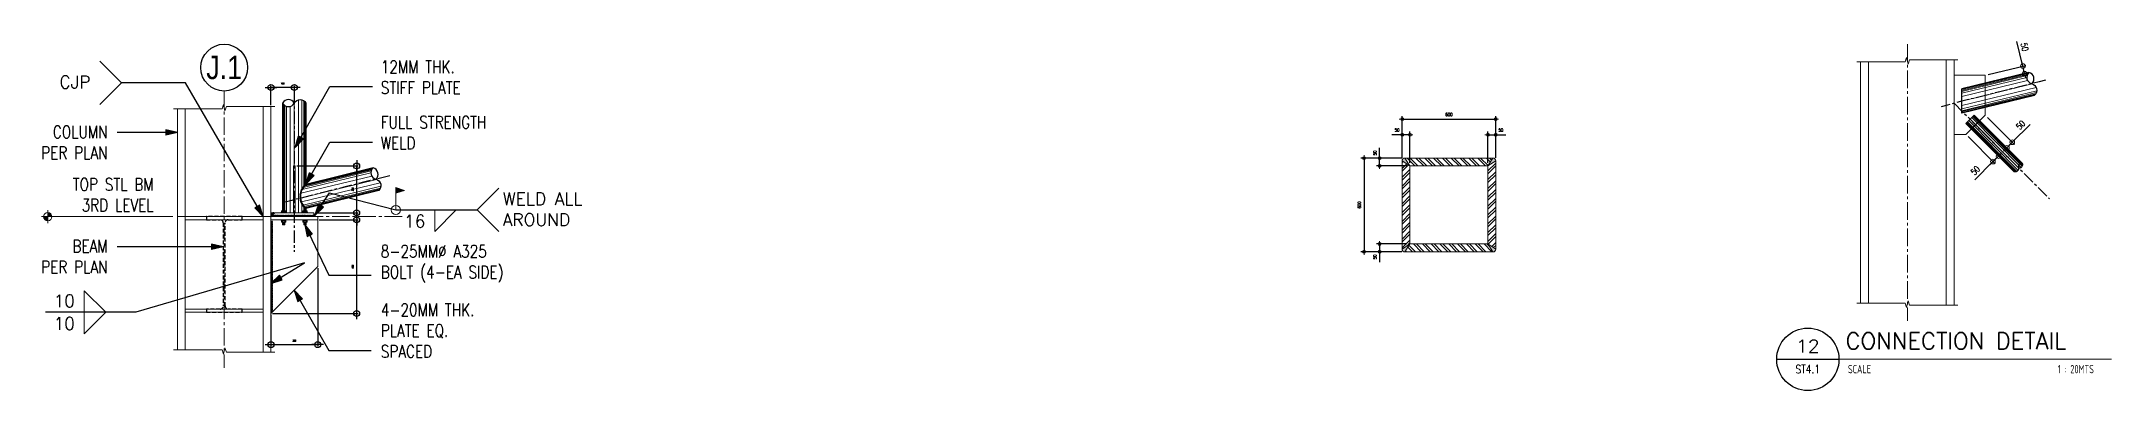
# Model space of a CAD drawing. Header units: millimetres. Extents: x 0 to 437400, y -7936 to 73710.
# Drawn here: x 34705 to 47993, y -7936 to -5699 of the extents above; entities that cross this region are included whole.
import ezdxf
from ezdxf.enums import TextEntityAlignment as Align

# ---------------------------------------------------------------- set-up
doc = ezdxf.new("R2010")
doc.units = ezdxf.units.MM
doc.header["$LTSCALE"] = 10
doc.header["$MEASUREMENT"] = 0
for name, pattern in [('CENTER', [50.8, 31.75, -6.35, 6.35, -6.35]), ('CENTER2', [1.125, 0.75, -0.125, 0.125, -0.125]), ('HIDDEN', [0.375, 0.25, -0.125]), ('PHANTOM2', [1.25, 0.625, -0.125, 0.125, -0.125, 0.125, -0.125])]:
    doc.linetypes.add(name, pattern=pattern)
for name, color, linetype, lineweight in [('.1 - NUMBER 9', 9, 'Continuous', 9), ('HATCH', 8, 'Continuous', 5), ('S-ANNO-DIMS', 1, 'Continuous', 5), ('S-Anno-Symb', 143, 'PHANTOM2', 13), ('S-Anno-Text', 52, 'Continuous', 15), ('S-ANNO-WELD', 1, 'Continuous', 9), ('S-BEAM', 5, 'Continuous', 30), ('S-BEAM-IDEN', 2, 'Continuous', 9), ('S-DETL-LN03', 3, 'Continuous', 9), ('S-DETL-PATT', 9, 'Continuous', 9), ('S_BOLTS', 252, 'Continuous', 9), ('S_GRID LINES', 252, 'Continuous', 5), ('S_STEEL PLATE', 2, 'Continuous', 15), ('S_STEEL TRUSS', 5, 'Continuous', 30), ('TEXT', 2, 'Continuous', 20), ('WELD', 251, 'Continuous', 5)]:
    doc.layers.add(name, color=color, linetype=linetype, lineweight=lineweight)
for name, color, linetype in [('A-ANNO_DIM', 1, 'Continuous'), ('A-NEW', 240, 'Continuous'), ('A_LINE', 1, 'Continuous'), ('TARGET-MAIN', 1, 'Continuous')]:
    doc.layers.add(name, color=color, linetype=linetype)
doc.styles.add('1', font='simplex.shx', dxfattribs={"width": 0.8, "height": 20})
doc.styles.add('40', font='simplex.shx', dxfattribs={"width": 0.8, "height": 20})
doc.styles.add('80', font='simplex.shx', dxfattribs={"width": 0.8, "height": 40})
doc.styles.add('ARCHITEXT', font='architxt.shx', dxfattribs={"width": 0.85})
doc.styles.add('ARIALNW', font='ARIALN.TTF')
doc.styles.add('ROMANS', font='romans.shx', dxfattribs={"width": 0.8, "height": 10})
doc.styles.add('ROMANSX', font='ROMANS.shx', dxfattribs={"height": 0.09375})
doc.styles.add('SIMPLEX', font='SIMPLEX.shx', dxfattribs={"width": 1.1})
doc.dimstyles.new('DDIM 20', dxfattribs={"dimtxt": 70, "dimasz": 0.5, "dimexe": 10, "dimexo": 10, "dimgap": 20, "dimtad": 1, "dimdec": 0, "dimrnd": 1, "dimdsep": 46, "dimtxsty": 'ROMANS', "dimblk1": 'ESCADIM_ARW', "dimblk2": 'ESCADIM_ARW', "dimsah": 1, "dimcen": 5, "dimclrd": 1, "dimclre": 1, "dimclrt": 52, "dimadec": 0, "dimazin": 0, "dimtfac": 1, "dimtdec": 0, "dimtofl": 0, "dimtmove": 0, "dimatfit": 3, "dimldrblk": 'ESCADIM_ARW', "dimfxl": 1, "dimtolj": 1, "dimtzin": 0, "dimarcsym": 0})
doc.dimstyles.new('DDIM20', dxfattribs={"dimtxt": 40, "dimasz": 0.4, "dimexe": 20, "dimexo": 20, "dimgap": 20, "dimtad": 1, "dimdec": 0, "dimrnd": 1, "dimdsep": 46, "dimtxsty": '80', "dimblk1": 'ESCADIM_ARW', "dimblk2": 'ESCADIM_ARW', "dimsah": 1, "dimcen": 50, "dimclrd": 1, "dimclre": 1, "dimclrt": 52, "dimadec": 0, "dimazin": 0, "dimtfac": 1, "dimtdec": 0, "dimtofl": 0, "dimtmove": 0, "dimatfit": 3, "dimldrblk": 'ESCADIM_ARW', "dimfxl": 1, "dimtolj": 1, "dimtzin": 0, "dimarcsym": 0})
doc.dimstyles.new('ESCA20', dxfattribs={"dimtxt": 40, "dimasz": 0.25, "dimexe": 20, "dimexo": 20, "dimgap": 20, "dimtad": 1, "dimdec": 0, "dimrnd": 1, "dimdsep": 46, "dimtxsty": '40', "dimblk1": 'ESCADIM_ARW', "dimblk2": 'ESCADIM_ARW', "dimsah": 1, "dimcen": 50, "dimclrd": 256, "dimclre": 256, "dimclrt": 52, "dimadec": 0, "dimazin": 0, "dimtfac": 1, "dimtdec": 0, "dimtofl": 0, "dimtmove": 0, "dimatfit": 3, "dimldrblk": 'ESCADIM_ARW', "dimfxl": 1, "dimtolj": 1, "dimtzin": 0, "dimarcsym": 0})
doc.dimstyles.new('ESCA_ARW$7', dxfattribs={"dimtxt": 200, "dimasz": 1, "dimexe": 100, "dimexo": 100, "dimgap": 100, "dimtad": 1, "dimdec": 0, "dimrnd": 1, "dimdsep": 46, "dimtxsty": '1', "dimblk1": 'dim_arw', "dimblk2": 'dim_arw', "dimsah": 1, "dimcen": 50, "dimclrd": 1, "dimclre": 256, "dimclrt": 52, "dimadec": 0, "dimazin": 0, "dimtfac": 1, "dimtofl": 0, "dimtmove": 0, "dimatfit": 3, "dimldrblk": 'dim_arw', "dimfxl": 1, "dimtolj": 1, "dimtzin": 0, "dimarcsym": 0})

msp = doc.modelspace()

# ---------------------------------------------------------------- texts
at = {"layer": 'S-Anno-Text', "char_height": 80}
for s, insert, width, attachment_point, style in [('12MM THK.\\PSTIFF PLATE', (36883.91477, -6035.21937), 1928.9779984, 7, '1'), ('CJP', (35020.11649, -5959.83265), 550.3323274, 6, 'ROMANSX'), ('COLUMN\\PPER PLAN', (35129.68473, -6452.70966), 1928.9779984, 9, '1'), ('FULL STRENGTH\\PWELD', (36883.91477, -6390.51803), 1928.9779984, 7, '1'), ('TOP STL BM\\P3RD LEVEL', (35425.08121, -6788.34675), 1928.9779984, 9, '1'), ('WELD ALL \\PAROUND', (37667.21828, -6774.4208), 784.7087266, 4, 'ROMANSX'), ('16', (37169.96504, -6851.09263), 550.3323274, 6, 'ROMANSX'), ('BEAM\\PPER PLAN', (35129.68473, -7184.52376), 1928.9779984, 9, '1'), ('8-25MM%%C A325\\PBOLT (4-EA SIDE)', (36883.91477, -7243.8755), 1928.9779984, 7, '1'), ('10', (34920.24002, -7361.99219), 550.3323274, 6, 'ROMANSX'), ('4-20MM THK.\\PPLATE EQ. \\PSPACED', (36883.91477, -7725.42619), 1928.9779984, 7, '1'), ('10', (34920.24002, -7506.81859), 550.3323274, 6, 'ROMANSX')]:
    msp.add_mtext(s, dxfattribs=dict(at, insert=insert, width=width, attachment_point=attachment_point, style=style))
at = {"layer": 'TEXT', "insert": (35878.7089, -5866.82449), "char_height": 150.00001, "width": 943.4511231, "attachment_point": 5, "style": 'ARIALNW'}
msp.add_mtext('J.1', dxfattribs=at)

# ---------------------------------------------------------------- blocks, each defined once
blk = doc.blocks.new('ESCADIM_ARW')
at = {"color": 9}
blk.add_line((75, 0), (-75, 0), dxfattribs=at)
blk.add_circle((0, 0), 37.5, dxfattribs=at)
blk = doc.blocks.new('*D73')
at = {"layer": 'Defpoints', "color": 0, "transparency": 16777216}
for p in [(43458, -6447), (43195, -7047), (43458, -7047)]:
    blk.add_point(p, dxfattribs=at)
at = {"layer": 'S-ANNO-DIMS', "lineweight": -2, "transparency": 16777216}
for p, q in [((43438, -6447), (43175, -6447)), ((43195, -6447), (43195, -7047)), ((43438, -7047), (43175, -7047))]:
    blk.add_line(p, q, dxfattribs=at)
at = {"layer": 'S-ANNO-DIMS', "lineweight": -2, "transparency": 16777216, "xscale": 0.25, "yscale": 0.25, "zscale": 0.25}
for p, rotation in [((43195, -6447), 90), ((43195, -7047), 270)]:
    blk.add_blockref('ESCADIM_ARW', p, dxfattribs=dict(at, rotation=rotation))
at = {"layer": 'S-ANNO-DIMS', "color": 52, "transparency": 16777216, "insert": (43165, -6747), "char_height": 20, "attachment_point": 5, "rotation": 90, "style": '40'}
blk.add_mtext('\\A1;600', dxfattribs=at)
blk = doc.blocks.new('*D74')
at = {"layer": 'Defpoints', "color": 0, "transparency": 16777216}
for p in [(44040, -6197), (43440, -6465), (44040, -6465)]:
    blk.add_point(p, dxfattribs=at)
at = {"layer": 'S-ANNO-DIMS', "lineweight": -2, "transparency": 16777216}
for p, q in [((43440, -6445), (43440, -6177)), ((43440, -6197), (44040, -6197)), ((44040, -6445), (44040, -6177))]:
    blk.add_line(p, q, dxfattribs=at)
at = {"layer": 'S-ANNO-DIMS', "lineweight": -2, "transparency": 16777216, "xscale": 0.25, "yscale": 0.25, "zscale": 0.25, "rotation": 180}
blk.add_blockref('ESCADIM_ARW', (43440, -6197), dxfattribs=at)
at = {"layer": 'S-ANNO-DIMS', "lineweight": -2, "transparency": 16777216, "xscale": 0.25, "yscale": 0.25, "zscale": 0.25}
blk.add_blockref('ESCADIM_ARW', (44040, -6197), dxfattribs=at)
at = {"layer": 'S-ANNO-DIMS', "color": 52, "transparency": 16777216, "insert": (43740, -6167), "char_height": 20, "attachment_point": 5, "style": '40'}
blk.add_mtext('\\A1;600', dxfattribs=at)
blk = doc.blocks.new('*D69')
at = {"layer": 'Defpoints', "color": 0, "transparency": 16777216}
for p in [(43295, -6447), (43458, -6447), (43490, -6497)]:
    blk.add_point(p, dxfattribs=at)
at = {"layer": 'S-ANNO-DIMS', "lineweight": -2, "transparency": 16777216}
for p, q in [((43438, -6447), (43275, -6447)), ((43470, -6497), (43275, -6497)), ((43295, -6447), (43295, -6381)), ((43295, -6497), (43295, -6447))]:
    blk.add_line(p, q, dxfattribs=at)
at = {"layer": 'S-ANNO-DIMS', "lineweight": -2, "transparency": 16777216, "xscale": 0.25, "yscale": 0.25, "zscale": 0.25}
for p, rotation in [((43295, -6447), 90), ((43295, -6497), 270)]:
    blk.add_blockref('ESCADIM_ARW', p, dxfattribs=dict(at, rotation=rotation))
at = {"layer": 'S-ANNO-DIMS', "color": 52, "transparency": 16777216, "insert": (43265, -6414), "char_height": 20, "attachment_point": 5, "rotation": 90, "style": '40'}
blk.add_mtext('\\A1;50', dxfattribs=at)
blk = doc.blocks.new('*D70')
at = {"layer": 'Defpoints', "color": 0, "transparency": 16777216}
for p in [(43490, -6997), (43295, -7047), (43458, -7047)]:
    blk.add_point(p, dxfattribs=at)
at = {"layer": 'S-ANNO-DIMS', "lineweight": -2, "transparency": 16777216}
for p, q in [((43470, -6997), (43275, -6997)), ((43295, -6997), (43295, -7047)), ((43438, -7047), (43275, -7047)), ((43295, -7047), (43295, -7113))]:
    blk.add_line(p, q, dxfattribs=at)
at = {"layer": 'S-ANNO-DIMS', "lineweight": -2, "transparency": 16777216, "xscale": 0.25, "yscale": 0.25, "zscale": 0.25}
for p, rotation in [((43295, -6997), 90), ((43295, -7047), 270)]:
    blk.add_blockref('ESCADIM_ARW', p, dxfattribs=dict(at, rotation=rotation))
at = {"layer": 'S-ANNO-DIMS', "color": 52, "transparency": 16777216, "insert": (43265, -7080), "char_height": 20, "attachment_point": 5, "rotation": 90, "style": '40'}
blk.add_mtext('\\A1;50', dxfattribs=at)
blk = doc.blocks.new('*D71')
at = {"layer": 'Defpoints', "color": 0, "transparency": 16777216}
for p in [(44040, -6297), (43990, -6497), (44040, -6460)]:
    blk.add_point(p, dxfattribs=at)
at = {"layer": 'S-ANNO-DIMS', "lineweight": -2, "transparency": 16777216}
for p, q in [((43990, -6477), (43990, -6277)), ((43990, -6297), (44040, -6297)), ((44040, -6440), (44040, -6277)), ((44040, -6297), (44106, -6297))]:
    blk.add_line(p, q, dxfattribs=at)
at = {"layer": 'S-ANNO-DIMS', "lineweight": -2, "transparency": 16777216, "xscale": 0.25, "yscale": 0.25, "zscale": 0.25, "rotation": 180}
blk.add_blockref('ESCADIM_ARW', (43990, -6297), dxfattribs=at)
at = {"layer": 'S-ANNO-DIMS', "lineweight": -2, "transparency": 16777216, "xscale": 0.25, "yscale": 0.25, "zscale": 0.25}
blk.add_blockref('ESCADIM_ARW', (44040, -6297), dxfattribs=at)
at = {"layer": 'S-ANNO-DIMS', "color": 52, "transparency": 16777216, "insert": (44073, -6267), "char_height": 20, "attachment_point": 5, "style": '40'}
blk.add_mtext('\\A1;50', dxfattribs=at)
blk = doc.blocks.new('*D72')
at = {"layer": 'Defpoints', "color": 0, "transparency": 16777216}
for p in [(43440, -6297), (43440, -6460), (43490, -6497)]:
    blk.add_point(p, dxfattribs=at)
at = {"layer": 'S-ANNO-DIMS', "lineweight": -2, "transparency": 16777216}
for p, q in [((43440, -6297), (43374, -6297)), ((43440, -6440), (43440, -6277)), ((43490, -6297), (43440, -6297)), ((43490, -6477), (43490, -6277))]:
    blk.add_line(p, q, dxfattribs=at)
at = {"layer": 'S-ANNO-DIMS', "lineweight": -2, "transparency": 16777216, "xscale": 0.25, "yscale": 0.25, "zscale": 0.25, "rotation": 180}
blk.add_blockref('ESCADIM_ARW', (43440, -6297), dxfattribs=at)
at = {"layer": 'S-ANNO-DIMS', "lineweight": -2, "transparency": 16777216, "xscale": 0.25, "yscale": 0.25, "zscale": 0.25}
blk.add_blockref('ESCADIM_ARW', (43490, -6297), dxfattribs=at)
at = {"layer": 'S-ANNO-DIMS', "color": 52, "transparency": 16777216, "insert": (43407, -6267), "char_height": 20, "attachment_point": 5, "style": '40'}
blk.add_mtext('\\A1;50', dxfattribs=at)
blk = doc.blocks.new('EXT', base_point=(6.5784, 3.6597))
for p, q in [((6.5734, 3.6697), (6.5834, 3.6697)), ((6.5734, 3.6697), (6.5734, 3.6597)), ((6.5834, 3.6697), (6.5734, 3.6697)), ((6.5734, 3.6663), (6.5834, 3.6663)), ((6.5734, 3.663), (6.5834, 3.663)), ((6.5734, 3.6597), (6.5834, 3.6597)), ((6.575, 3.668), (6.5818, 3.668)), ((6.575, 3.6647), (6.5818, 3.6647)), ((6.575, 3.6613), (6.5818, 3.6613)), ((6.5834, 3.6597), (6.5834, 3.6697))]:
    blk.add_line(p, q)
blk = doc.blocks.new('BOLT', base_point=(6.579, 3.6798))
for p, q in [((6.571, 3.6847), (6.571, 3.6798)), ((6.575, 3.6847), (6.571, 3.6847)), ((6.575, 3.6858), (6.573, 3.6858)), ((6.575, 3.6798), (6.575, 3.6858)), ((6.575, 3.6858), (6.583, 3.6858)), ((6.575, 3.6847), (6.583, 3.6847)), ((6.585, 3.6858), (6.583, 3.6858)), ((6.583, 3.6798), (6.583, 3.6858)), ((6.587, 3.6847), (6.583, 3.6847)), ((6.587, 3.6798), (6.587, 3.6847))]:
    blk.add_line(p, q)
for centre, radius, start, end in [((6.573, 3.6833), 0.00241, 33.96962, 146.03038), ((6.579, 3.6777), 0.00805, 60.20585, 119.79415), ((6.585, 3.6833), 0.00241, 33.96962, 146.03038)]:
    blk.add_arc(centre, radius, start, end)
blk = doc.blocks.new('NUT20')
for p, q in [((0.0185, 0.0045), (-0.0185, 0.0045)), ((-0.0185, 0.0045), (-0.0185, 0)), ((-0.0185, 0), (0.0185, 0)), ((0.0185, 0), (0.0185, 0.0045))]:
    blk.add_line(p, q)
for name, p, xscale, yscale, zscale in [('BOLT', (0, 0.0045), 2.125, 2.666666666666667, 2.125), ('EXT', (0, 0.0205), 2, 2, 2)]:
    blk.add_blockref(name, p, dxfattribs=dict(xscale=xscale, yscale=yscale, zscale=zscale))
blk = doc.blocks.new('*D75')
at = {"layer": 'A-ANNO_DIM', "color": 1, "lineweight": -2, "transparency": 16777216}
for p, q in [((36489, -6842), (36739, -6842)), ((36729, -7442), (36729, -6842)), ((36189, -7442), (36739, -7442))]:
    blk.add_line(p, q, dxfattribs=at)
at = {"layer": 'Defpoints', "color": 0, "transparency": 16777216}
for p in [(36479, -6842), (36729, -6842), (36179, -7442)]:
    blk.add_point(p, dxfattribs=at)
at = {"layer": 'A-ANNO_DIM', "color": 1, "lineweight": -2, "transparency": 16777216, "xscale": 0.5, "yscale": 0.5, "zscale": 0.5}
for p, rotation in [((36729, -6842), 90), ((36729, -7442), 270)]:
    blk.add_blockref('ESCADIM_ARW', p, dxfattribs=dict(at, rotation=rotation))
at = {"layer": 'A-ANNO_DIM', "color": 52, "transparency": 16777216, "insert": (36704, -7142), "char_height": 10, "attachment_point": 5, "rotation": 90, "style": 'ROMANS'}
blk.add_mtext('\\A1;600', dxfattribs=at)
blk = doc.blocks.new('*D76')
at = {"layer": 'A-ANNO_DIM', "color": 1, "lineweight": -2, "transparency": 16777216}
for p, q in [((36345, -6497), (36739, -6497)), ((36729, -6796), (36729, -6497)), ((36464, -6797), (36739, -6797))]:
    blk.add_line(p, q, dxfattribs=at)
at = {"layer": 'Defpoints', "color": 0, "transparency": 16777216}
for p in [(36335, -6497), (36729, -6497), (36454, -6797)]:
    blk.add_point(p, dxfattribs=at)
at = {"layer": 'A-ANNO_DIM', "color": 1, "lineweight": -2, "transparency": 16777216, "xscale": 0.5, "yscale": 0.5, "zscale": 0.5}
for p, rotation in [((36729, -6497), 90), ((36729, -6797), 270)]:
    blk.add_blockref('ESCADIM_ARW', p, dxfattribs=dict(at, rotation=rotation))
at = {"layer": 'A-ANNO_DIM', "color": 52, "transparency": 16777216, "insert": (36704, -6647), "char_height": 10, "attachment_point": 5, "rotation": 90, "style": 'ROMANS'}
blk.add_mtext('\\A1;300', dxfattribs=at)
blk = doc.blocks.new('*D77')
at = {"layer": 'A-ANNO_DIM', "color": 1, "lineweight": -2, "transparency": 16777216}
for p, q in [((36179, -6107), (36179, -5984)), ((36328, -5994), (36179, -5994)), ((36329, -6084), (36329, -5984))]:
    blk.add_line(p, q, dxfattribs=at)
at = {"layer": 'Defpoints', "color": 0, "transparency": 16777216}
for p in [(36179, -5994), (36329, -6094), (36179, -6117)]:
    blk.add_point(p, dxfattribs=at)
at = {"layer": 'A-ANNO_DIM', "color": 1, "lineweight": -2, "transparency": 16777216, "xscale": 0.5, "yscale": 0.5, "zscale": 0.5, "rotation": 180}
blk.add_blockref('ESCADIM_ARW', (36179, -5994), dxfattribs=at)
at = {"layer": 'A-ANNO_DIM', "color": 1, "lineweight": -2, "transparency": 16777216, "xscale": 0.5, "yscale": 0.5, "zscale": 0.5}
blk.add_blockref('ESCADIM_ARW', (36329, -5994), dxfattribs=at)
at = {"layer": 'A-ANNO_DIM', "color": 52, "transparency": 16777216, "insert": (36254, -5969), "char_height": 10, "attachment_point": 5, "style": 'ROMANS'}
blk.add_mtext('\\A1;150', dxfattribs=at)
blk = doc.blocks.new('Elev_Pnt')
at = {"layer": 'S-Anno-Symb'}
h = blk.add_hatch(color=1, dxfattribs=at)
h.paths.add_polyline_path([(0, 110, 0.414214), (-110, 0), (0, 0)])
h.paths.add_polyline_path([(110, 0), (0, 0), (0, -110, 0.414214)])
at = {"layer": 'S-Anno-Symb', "color": 1, "linetype": 'Continuous'}
for p, q in [((0, -170), (0, 170)), ((-170, 0), (170, 0))]:
    blk.add_line(p, q, dxfattribs=at)
blk.add_circle((0, 0), 110, dxfattribs=at)
blk = doc.blocks.new('dim_arw')
h = blk.add_hatch(color=256)
h.paths.add_polyline_path([(-126, 29), (0, 0), (-126, -29, -0.115681), (-133, 0, -0.115681)])
h.paths.add_polyline_path([(-249, 58), (-126, 29, 0.115681), (-133, 0, 0.115681), (-126, -29), (-249, -58)])
for p, q in [((0, 0), (-249, 58)), ((-249, 58), (-249, -58)), ((0, 0), (-249, -58))]:
    blk.add_line(p, q)
blk = doc.blocks.new('*U10')
at = {"layer": 'S-ANNO-WELD'}
blk.add_lwpolyline([(0, 0), (0, -0.162), (0.162, 0)], dxfattribs=at)
blk = doc.blocks.new('TARGET-DWGLABEL')
at = {"layer": 'TARGET-MAIN'}
blk.add_line((-7.5, 0), (7.5, 0), dxfattribs=at)
blk.add_circle((0, 0), 7.5, dxfattribs=at)
at = {"layer": 'TARGET-MAIN', "color": 2, "style": 'ARCHITEXT', "width": 0.85}
blk.add_text('SCALE', height=2, dxfattribs=at).set_placement((9.66, -2.36), align=Align.MIDDLE_LEFT)
at = {"layer": 'TARGET-MAIN', "color": 6, "style": 'ARCHITEXT', "width": 0.85}
blk.add_attdef('DRAWING_TITLE', text='', height=5, dxfattribs=at).set_placement((9.08, 4.41), align=Align.MIDDLE_LEFT)
at = {"layer": 'TARGET-MAIN', "color": 4, "style": 'ARCHITEXT', "width": 0.85}
blk.add_attdef('DWG_NO.', text='', height=3, dxfattribs=at).set_placement((0, 3.17), align=Align.MIDDLE_CENTER)
at = {"layer": 'TARGET-MAIN', "color": 3, "style": 'ARCHITEXT', "width": 0.85}
blk.add_attdef('SHT_NO.', text='', height=2, dxfattribs=at).set_placement((-0.02, -2.36), align=Align.MIDDLE_CENTER)
at = {"layer": 'TARGET-MAIN', "color": 2, "style": 'ARCHITEXT', "width": 0.85}
blk.add_attdef('SCALE', text='', height=2, dxfattribs=at).set_placement((69.6, -2.36), align=Align.MIDDLE_RIGHT)
blk = doc.blocks.new('*D78')
at = {"layer": 'Defpoints', "color": 0, "transparency": 16777216}
for p in [(47058, -6295), (47094, -6260), (47268, -6434)]:
    blk.add_point(p, dxfattribs=at)
at = {"layer": 'S-BEAM-IDEN', "color": 1, "lineweight": -2, "transparency": 16777216}
for p, q in [((47073, -6309), (47247, -6483)), ((47108, -6274), (47282, -6448)), ((47232, -6469), (47115, -6587)), ((47267, -6434), (47233, -6469))]:
    blk.add_line(p, q, dxfattribs=at)
at = {"layer": 'S-BEAM-IDEN', "color": 1, "lineweight": -2, "transparency": 16777216, "xscale": 0.4, "yscale": 0.4, "zscale": 0.4}
for p, rotation in [((47232, -6469), 224.9999999999993), ((47268, -6434), 44.99999999999926)]:
    blk.add_blockref('ESCADIM_ARW', p, dxfattribs=dict(at, rotation=rotation))
at = {"layer": 'S-BEAM-IDEN', "color": 52, "transparency": 16777216, "insert": (47119, -6526), "char_height": 40, "attachment_point": 5, "rotation": 45, "style": '80'}
blk.add_mtext('\\A1;50', dxfattribs=at)
blk = doc.blocks.new('*D79')
at = {"layer": 'Defpoints', "color": 0, "transparency": 16777216}
for p in [(47147, -6207), (47182, -6171), (47321, -6381)]:
    blk.add_point(p, dxfattribs=at)
at = {"layer": 'S-BEAM-IDEN', "color": 1, "lineweight": -2, "transparency": 16777216}
for p, q in [((47161, -6221), (47335, -6395)), ((47196, -6186), (47370, -6359)), ((47356, -6345), (47471, -6231)), ((47321, -6380), (47356, -6346))]:
    blk.add_line(p, q, dxfattribs=at)
at = {"layer": 'S-BEAM-IDEN', "color": 1, "lineweight": -2, "transparency": 16777216, "xscale": 0.4, "yscale": 0.4, "zscale": 0.4}
for p, rotation in [((47321, -6381), 225.0000000000022), ((47356, -6345), 45.00000000000215)]:
    blk.add_blockref('ESCADIM_ARW', p, dxfattribs=dict(at, rotation=rotation))
at = {"layer": 'S-BEAM-IDEN', "color": 52, "transparency": 16777216, "insert": (47410, -6235), "char_height": 40, "attachment_point": 5, "rotation": 45, "style": '80'}
blk.add_mtext('\\A1;50', dxfattribs=at)
blk = doc.blocks.new('*D80')
at = {"layer": 'A-ANNO_DIM', "color": 1, "lineweight": -2, "transparency": 16777216}
for p, q in [((36479, -7152), (36479, -7652)), ((36179, -7452), (36179, -7652)), ((36179, -7642), (36478, -7642))]:
    blk.add_line(p, q, dxfattribs=at)
at = {"layer": 'Defpoints', "color": 0, "transparency": 16777216}
for p in [(36479, -7142), (36179, -7442), (36479, -7642)]:
    blk.add_point(p, dxfattribs=at)
at = {"layer": 'A-ANNO_DIM', "color": 1, "lineweight": -2, "transparency": 16777216, "xscale": 0.5, "yscale": 0.5, "zscale": 0.5, "rotation": 180}
blk.add_blockref('ESCADIM_ARW', (36179, -7642), dxfattribs=at)
at = {"layer": 'A-ANNO_DIM', "color": 1, "lineweight": -2, "transparency": 16777216, "xscale": 0.5, "yscale": 0.5, "zscale": 0.5}
blk.add_blockref('ESCADIM_ARW', (36479, -7642), dxfattribs=at)
at = {"layer": 'A-ANNO_DIM', "color": 52, "transparency": 16777216, "insert": (36329, -7617), "char_height": 10, "attachment_point": 5, "style": 'ROMANS'}
blk.add_mtext('\\A1;300', dxfattribs=at)
blk = doc.blocks.new('*D81')
at = {"layer": 'Defpoints', "color": 0, "transparency": 16777216}
for p in [(47182, -5916), (47194, -5964), (47435, -5906)]:
    blk.add_point(p, dxfattribs=at)
at = {"layer": 'S-BEAM-IDEN', "color": 1, "lineweight": -2, "transparency": 16777216}
for p, q in [((47424, -5857), (47386, -5700)), ((47202, -5911), (47443, -5853)), ((47213, -5959), (47455, -5901)), ((47435, -5905), (47424, -5858))]:
    blk.add_line(p, q, dxfattribs=at)
at = {"layer": 'S-BEAM-IDEN', "color": 1, "lineweight": -2, "transparency": 16777216, "xscale": 0.4, "yscale": 0.4, "zscale": 0.4}
for p, rotation in [((47424, -5857), 103.5866003085701), ((47435, -5906), 283.5866003085701)]:
    blk.add_blockref('ESCADIM_ARW', p, dxfattribs=dict(at, rotation=rotation))
at = {"layer": 'S-BEAM-IDEN', "color": 52, "transparency": 16777216, "insert": (47435, -5735), "char_height": 40, "attachment_point": 5, "rotation": 283.5866, "style": '80'}
blk.add_mtext('\\A1;50', dxfattribs=at)

# ---------------------------------------------------------------- dimensions: what is measured, and where the dimension line sits
at = {"layer": 'A-ANNO_DIM'}
for base, p1, p2, picture, middle in [((36178.7089, -5994.37445), (36328.7089, -6094.37445), (36178.7089, -6116.82449), '*D77', (36253.7089, -5994.37445)), ((36478.7089, -7642.05099), (36178.7089, -7442.05099), (36478.7089, -7142.05099), '*D80', (36328.7089, -7642.05099))]:
    dim = msp.add_linear_dim(base=base, p1=p1, p2=p2, dimstyle='DDIM 20', dxfattribs=at)
    dim.commit()
    dim.dimension.update_dxf_attribs({"geometry": picture, "text_midpoint": middle, "dimtype": 160})
dim = msp.add_linear_dim(base=(36728.7089, -6496.91099), p1=(36453.7089, -6796.91099), p2=(36334.7089, -6496.91099), angle=270, dimstyle='DDIM 20', dxfattribs=at)
dim.commit()
dim.dimension.update_dxf_attribs({"geometry": '*D76', "text_midpoint": (36728.7089, -6646.91099), "dimtype": 160})
dim = msp.add_linear_dim(base=(36728.7089, -6841.91099), p1=(36178.7089, -7442.05099), p2=(36478.7089, -6841.91099), angle=270, dimstyle='DDIM 20', dxfattribs=at)
dim.commit()
dim.dimension.update_dxf_attribs({"geometry": '*D75', "text_midpoint": (36703.7089, -7141.98099)})
at = {"layer": 'S-ANNO-DIMS'}
for base, p1, p2, picture, middle in [((44040, -6196.87927), (43440, -6464.55583), (44040, -6464.55583), '*D74', (43740, -6166.87927)), ((43440, -6296.87927), (43490, -6496.87816), (43440, -6459.52261), '*D72', (43406.79762, -6266.87927))]:
    dim = msp.add_linear_dim(base=base, p1=p1, p2=p2, dimstyle='ESCA20', dxfattribs=at)
    dim.commit()
    dim.dimension.update_dxf_attribs({"geometry": picture, "text_midpoint": middle})
for base, p1, p2, angle, picture, middle in [((44040, -6296.87927), (43990, -6496.87816), (44040, -6459.52261), 180, '*D71', (44073.20238, -6266.87927)), ((43195.41127, -7046.87816), (43458.0546, -6446.87816), (43457.67767, -7046.87816), 90, '*D73', (43165.41127, -6746.87816)), ((43295.41127, -6446.87816), (43490, -6496.87816), (43458.0546, -6446.87816), 270, '*D69', (43265.41127, -6413.67578)), ((43295.41127, -7046.87816), (43490, -6996.87816), (43458.0546, -7046.87816), 90, '*D70', (43265.41127, -7080.08054))]:
    dim = msp.add_linear_dim(base=base, p1=p1, p2=p2, angle=angle, dimstyle='ESCA20', dxfattribs=at)
    dim.commit()
    dim.dimension.update_dxf_attribs({"geometry": picture, "text_midpoint": middle})
at = {"layer": 'S-BEAM-IDEN'}
for base, p1, p2, angle, picture, middle in [((47435.39189, -5905.58104), (47182.22933, -5915.82448), (47193.8611, -5963.9537), 283.586600309, '*D81', (47396.44848, -5744.4434)), ((47320.78424, -6380.69181), (47182.22933, -6171.42623), (47146.87399, -6206.78157), 225, '*D79', (47438.34916, -6263.12689)), ((47267.75123, -6433.72482), (47058.48564, -6295.16992), (47093.84098, -6259.81458), 45, '*D78', (47147.16614, -6554.30991))]:
    dim = msp.add_linear_dim(base=base, p1=p1, p2=p2, angle=angle, dimstyle='DDIM20', dxfattribs=at)
    dim.commit()
    dim.dimension.update_dxf_attribs({"geometry": picture, "text_midpoint": middle, "dimtype": 161})

# ---------------------------------------------------------------- hatches: boundary and pattern name
at = {"layer": 'HATCH'}
h = msp.add_hatch(dxfattribs=at)
h.set_pattern_fill('ANSI37', color=256, scale=15, angle=30, style=0)
h.set_pattern_definition([(75, (-7855.2911, -11289.911), (-1.811110924, 0.48528571), []), (165, (-7855.2911, -11289.911), (-0.48528571, -1.811110924), [])])
h.paths.add_polyline_path([(36403.7089, -6610.37987), (36403.48034, -6610.43628), (36403.48034, -6615.7298, -0.0007406366), (36403.7089, -6615.52991)])
h.paths.add_polyline_path([(36403.48034, -6610.43628), (36401.87493, -6610.83251), (36401.87493, -6617.1682, -0.0052579036), (36403.48034, -6615.7298)])
h.paths.add_polyline_path([(36401.87493, -6610.83251), (36401.3502, -6610.96202, 0.0055436959), (36399.5532, -6612.52797), (36399.5532, -6619.36024, -0.0077888686), (36401.87493, -6617.1682)])
h.paths.add_polyline_path([(36399.5532, -6612.52797, 0.0150205437), (36394.86374, -6616.9666), (36394.86374, -6624.23991, -0.0165122476), (36399.5532, -6619.36024)])
h.paths.add_polyline_path([(36388.90332, -6631.5117), (36388.90332, -6623.47104, 0.0452103452), (36377.78399, -6639.36772), (36377.78399, -6650.31887, -0.0534443022)])
h.paths.add_polyline_path([(36377.78399, -6650.31887), (36377.78399, -6639.36772, 0.1593971242), (36364.2512, -6704.82168, -0.0000202828), (36369.14416, -6703.57014, -0.1339491557)])
h.paths.add_polyline_path([(36369.14416, -6703.57014, 0.0000202828), (36364.2512, -6704.82168, 0.1022946387), (36377.78399, -6746.19306), (36377.78399, -6735.2419, -0.0805962586)])
h.paths.add_polyline_path([(36377.78399, -6735.2419), (36377.78399, -6746.19306, 0.0452103452), (36388.90332, -6762.08973), (36388.90332, -6754.04907, -0.0534443022)])
h.paths.add_polyline_path([(36388.90332, -6754.04907), (36388.90332, -6762.08973, 0.0205270776), (36394.86374, -6768.59417), (36394.86374, -6761.32086, -0.022946302)])
h.paths.add_polyline_path([(36399.5532, -6766.20053, -0.0165122476), (36394.86374, -6761.32086), (36394.86374, -6768.59417, 0.0150205437), (36399.5532, -6773.0328)])
h.paths.add_polyline_path([(36401.87493, -6768.39257, -0.0077888686), (36399.5532, -6766.20053), (36399.5532, -6773.0328, 0.0071427517), (36401.87493, -6775.04299)])
h.paths.add_polyline_path([(36403.48034, -6769.83097, -0.0052579036), (36401.87493, -6768.39257), (36401.87493, -6775.04299, 0.0016536377), (36402.42057, -6775.49887), (36403.48034, -6775.23731)])
h.paths.add_polyline_path([(36403.7089, -6770.03086, -0.0007406366), (36403.48034, -6769.83097), (36403.48034, -6775.23731), (36403.7089, -6775.1809)])
msp.add_hatch(color=256, dxfattribs=at).paths.add_polyline_path([(36178.7089, -6798.34333), (36178.7089, -6821.91099), (36203.7089, -6796.91099, 0.1576508965)])
h = msp.add_hatch(dxfattribs=at)
h.set_pattern_fill('ANSI37', color=256, scale=20, style=0)
h.set_pattern_definition([(45, (-7861.291, -11289.911), (-1.76776695, 1.76776695), []), (135, (-7861.291, -11289.911), (-1.76776695, -1.76776695), [])])
h.paths.add_polyline_path([(36328.7089, -6811.91099), (36188.7089, -6811.91099), (36178.7089, -6821.91099), (36328.7089, -6821.91099)])
h.paths.add_polyline_path([(36453.7089, -6811.91099), (36328.7089, -6811.91099), (36328.7089, -6821.91099), (36453.7089, -6821.91099)])
h.paths.add_polyline_path([(36453.7089, -6811.91099), (36453.7089, -6821.91099), (36463.7089, -6821.91099, 0.4142135624)])
h = msp.add_hatch(dxfattribs=at)
h.set_pattern_fill('ANSI37', color=256, scale=20, style=0)
h.set_pattern_definition([(45, (-7861.291, -11297.911), (-1.76776695, 1.76776695), []), (135, (-7861.291, -11297.911), (-1.76776695, -1.76776695), [])])
h.paths.add_polyline_path([(36188.7089, -6849.91099), (36178.7089, -6849.91099), (36178.7089, -7442.05099), (36188.7089, -7432.05099)])
at = {"layer": 'S-DETL-PATT'}
h = msp.add_hatch(dxfattribs=at)
h.set_pattern_fill('ANSI32', color=256, scale=106.666667, style=0)
h.set_pattern_definition([(45, (-29767.5, -15401.724), (-28.284271, 28.284271), []), (45, (-29748.644, -15401.724), (-28.284271, 28.284271), [])])
h.paths.add_polyline_path([(43990, -6496.87816), (44040, -6464.55583), (44040, -7029.20049), (43990, -6996.87816)])
h.paths.add_polyline_path([(43490, -6496.87816), (43440, -6464.55583), (43440, -7029.20049), (43490, -6996.87816)])
h = msp.add_hatch(dxfattribs=at)
h.set_pattern_fill('ANSI32', color=256, scale=106.666667, angle=90, style=0)
h.set_pattern_definition([(135, (-29767.5, -15401.724), (-28.284271, -28.284271), []), (135, (-29767.5, -15382.868), (-28.284271, -28.284271), [])])
h.paths.add_polyline_path([(43490, -6496.87816), (43990, -6496.87816), (44022.32233, -6446.87816), (43457.67767, -6446.87816)])
h.paths.add_polyline_path([(43490, -6996.87816), (43990, -6996.87816), (44022.32233, -7046.87816), (43457.67767, -7046.87816)])
at = {"layer": 'WELD'}
h = msp.add_hatch(color=256, dxfattribs=at)
h.paths.add_polyline_path([(43490, -6496.87816), (43457.67767, -6446.87816), (43458.0546, -6446.87816, 0.5024952389), (43440, -6464.55583)])
h.paths.add_polyline_path([(44021.9454, -6446.87816), (44022.32233, -6446.87816), (43990, -6496.87816), (44040, -6464.55583, 0.5024952389)])
h.paths.add_polyline_path([(43990, -6996.87816), (44022.32233, -7046.87816), (44021.9454, -7046.87816, 0.5024952389), (44040, -7029.20049)])
h.paths.add_polyline_path([(43490, -6996.87816), (43440, -7029.20049, 0.5024952389), (43458.0546, -7046.87816), (43457.67767, -7046.87816)])

# ---------------------------------------------------------------- linework, layer by layer
at = {"layer": '.1 - NUMBER 9', "color": 1}
for points in [[(46357.22933, -5830.72154), (46668.33227, -5830.72154), (46677.4883, -5802.92743), (46686.97037, -5844.6186), (46696.12639, -5816.82448), (47007.22933, -5816.82448)], [(35553.7089, -6130.72155), (35864.81185, -6130.72155), (35873.96787, -6102.92743), (35883.44994, -6144.61861), (35892.60596, -6116.82449), (36203.7089, -6116.82449)], [(47007.22933, -7389.85904), (46696.12639, -7389.85904), (46686.97037, -7362.06493), (46677.4883, -7403.7561), (46668.33227, -7375.96198), (46357.22933, -7375.96198)], [(36203.7089, -7689.85905), (35892.60596, -7689.85905), (35883.44994, -7662.06493), (35873.96787, -7703.75611), (35864.81185, -7675.96199), (35553.7089, -7675.96199)]]:
    msp.add_lwpolyline(points, dxfattribs=at)
msp.add_circle((35878.7089, -5866.82449), 150)
at = {"layer": 'A-NEW', "color": 253, "linetype": 'CENTER', "ltscale": 0.25}
for p, q in [((36328.7089, -6020.71887), (36328.7089, -7047.36103)), ((46982.75895, -6095.69954), (47595.14714, -6708.08773))]:
    msp.add_line(p, q, dxfattribs=at)
for centre in [(62421.29239, -66401.65948), (51792.77197, -67013.34401)]:
    msp.add_arc(centre, 62250.75999, 103.8022411527, 104.4395250789, dxfattribs=at)
at = {"layer": 'A_LINE', "color": 1, "lineweight": 13}
msp.add_line((45843.52043, -7735.99998), (47993.32667, -7735.99998), dxfattribs=at)
at = {"layer": 'HATCH', "color": 250}
for p, q in [((47032.22933, -6003.91459), (47460.44002, -5900.10911)), ((47032.22933, -6005.56651), (47458.61371, -5902.20376)), ((47032.22933, -6007.95548), (47456.43444, -5905.12102)), ((47032.22933, -6012.78076), (47453.20349, -5910.72954)), ((47032.22933, -6018.91381), (47450.64994, -5917.48161)), ((47032.22933, -6030.3552), (47449.03308, -5929.31496)), ((47032.22933, -6052.51649), (47454.59232, -5950.12859)), ((47032.22933, -6082.96689), (47484.01, -5971.1933)), ((36253.93747, -6797.33182), (36253.93747, -6094.79528)), ((36255.54288, -6796.91099), (36255.54288, -6097.47421)), ((36257.86461, -6796.91099), (36257.86461, -6100.70336)), ((36262.55407, -6796.91099), (36262.55407, -6105.72735)), ((36268.51449, -6796.91099), (36268.51449, -6110.26608)), ((36328.7089, -6496.91099), (36328.7089, -6094.37445)), ((36356.2465, -6796.91099), (36356.2465, -6073.10727)), ((36377.78399, -6650.31887), (36377.78399, -6073.52929)), ((36388.90332, -6631.5117), (36388.90332, -6078.48282)), ((36394.86374, -6624.23991), (36394.86374, -6083.02155)), ((36399.5532, -6619.36024), (36399.5532, -6088.04554)), ((36401.87493, -6617.1682), (36401.87493, -6091.27469)), ((36403.48034, -6615.7298), (36403.48034, -6093.95362)), ((47032.22933, -6109.18686), (47509.09789, -5993.58589)), ((47032.22933, -6131.34814), (47512.94893, -6014.81362)), ((47032.22933, -6142.78953), (47510.199, -6026.92164)), ((47032.22933, -6148.92259), (47506.73149, -6033.89528)), ((47032.22933, -6153.74787), (47502.35425, -6039.78167)), ((47032.22933, -6156.13684), (47499.26586, -6042.91932)), ((47032.22933, -6157.78876), (47499.26586, -6044.57124)), ((36279.63382, -6796.91099), (36279.63382, -6115.21961)), ((36301.17131, -6796.91099), (36301.17131, -6115.64163)), ((47060.48324, -6222.46164), (47370.12817, -6535.03571)), ((47061.31349, -6221.63139), (47372.0891, -6535.34683)), ((47062.99043, -6219.95445), (47375.5373, -6535.45791)), ((47065.12187, -6217.82301), (47379.27953, -6534.9525)), ((47069.09813, -6213.84675), (47385.02966, -6532.76689)), ((47076.79991, -6206.14498), (47392.93703, -6525.27265)), ((47085.00215, -6197.94273), (47395.61344, -6508.55403)), ((47096.1606, -6186.78428), (47412.34447, -6505.95915)), ((47103.60769, -6179.33719), (47419.78154, -6498.50193)), ((47107.45247, -6175.49241), (47422.05651, -6493.0725)), ((47109.41583, -6173.33294), (47422.67769, -6489.55816)), ((47110.98594, -6171.95894), (47422.58402, -6484.82159)), ((36369.1069, -6703.21219), (36855.48958, -6582.87784)), ((36370.65953, -6672.21275), (36826.07189, -6561.81313)), ((36374.77414, -6727.88567), (36880.57746, -6605.27043)), ((36378.84172, -6648.06797), (36820.51265, -6540.9995)), ((36384.5206, -6747.68425), (36884.42851, -6626.49816)), ((36386.58555, -6634.74934), (36822.12951, -6529.16615)), ((36391.53273, -6757.42578), (36881.67858, -6638.60618)), ((36392.27005, -6627.23827), (36824.68307, -6522.41407)), ((36397.84784, -6621.06084), (36827.91401, -6516.80556)), ((36401.10176, -6617.88306), (36830.09329, -6513.88829)), ((36403.59917, -6615.62573), (36831.91959, -6511.79365)), ((36377.78399, -6796.91099), (36377.78399, -6735.2419)), ((36388.90332, -6796.91099), (36388.90332, -6754.04907)), ((36394.86374, -6796.91099), (36394.86374, -6761.32086)), ((36395.9336, -6762.49199), (36878.21106, -6645.57981)), ((36399.5532, -6796.91099), (36399.5532, -6766.20053)), ((36399.75033, -6766.39203), (36873.83383, -6651.46621)), ((36401.76567, -6768.29245), (36870.74544, -6654.60386)), ((36401.87493, -6796.91099), (36401.87493, -6768.39257)), ((36403.48034, -6796.91099), (36403.48034, -6769.83097))]:
    msp.add_line(p, q, dxfattribs=at)
at = {"layer": 'HATCH'}
for centre, radius, start, end in [((36193.42384, -6836.2864), 40.69651, 75.36111294, 111.197092598), ((36403.7089, -6796.91099), 10, 0, 44.805119602), ((36453.7089, -6821.91099), 10, 0, 90)]:
    msp.add_arc(centre, radius, start, end, dxfattribs=at)
at = {"layer": 'S-Anno-Symb', "color": 1, "linetype": 'Continuous', "ltscale": 5}
msp.add_line((35548.7089, -6821.91099), (34746.27818, -6821.91099), dxfattribs=at)
at = {"layer": 'S-ANNO-WELD'}
msp.add_line((36980.45215, -6778.67944), (36980.45215, -6653.35532), dxfattribs=at)
for points in [[(35080.33069, -5825.63867), (35218.78331, -5964.09129), (35080.33069, -6102.54391)], [(36980.45215, -6671.84357), (36980.45215, -6634.86707), (37035.9169, -6653.35532), (36980.45215, -6671.84357)], [(37641.16259, -6640.22682), (37502.70997, -6778.67944), (37641.16259, -6917.13205)]]:
    msp.add_lwpolyline(points, dxfattribs=at)
msp.add_circle((36980.45215, -6778.67944), 29.34995, dxfattribs=at)
msp.add_solid([(36980.45215, -6671.84357), (37035.9169, -6653.35532), (36980.45215, -6634.86707)], dxfattribs=at)
at = {"layer": 'S-BEAM', "linetype": 'HIDDEN', "ltscale": 10}
msp.add_lwpolyline([(35878.7089, -6821.91099), (35764.1549, -6821.91099), (35764.1549, -6841.46899), (35852.6104, -6841.46899, -0.4142135624), (35872.7399, -6861.59849), (35872.7399, -7394.36349, -0.4142135624), (35852.6104, -7414.49299), (35764.1549, -7414.49299), (35764.1549, -7434.05099), (35993.2629, -7434.05099), (35993.2629, -7414.49299), (35904.8074, -7414.49299, -0.4142135624), (35884.6779, -7394.36349), (35884.6779, -6861.59849, -0.4142135624), (35904.8074, -6841.46899), (35993.2629, -6841.46899), (35993.2629, -6821.91099), (35878.7089, -6821.91099)], format="xyb", dxfattribs=at)
at = {"layer": 'S-BEAM-IDEN'}
msp.add_line((36178.7089, -7442.05099), (36478.7089, -7142.05099), dxfattribs=at)
for points in [[(47058.48564, -6295.16992), (46982.22933, -6295.16992), (46982.22933, -5915.82448), (47182.22933, -5915.82448), (47182.22933, -6171.42623), (47058.48564, -6295.16992)], [(36322.7089, -6496.91099), (36334.7089, -6496.91099), (36334.7089, -6796.91099), (36322.7089, -6796.91099)], [(43490, -6496.87816), (43440, -6464.55583), (43440, -7029.20049), (43490, -6996.87816)], [(43490, -6496.87816), (43990, -6496.87816), (44022.32233, -6446.87816), (43457.67767, -6446.87816)], [(43990, -6496.87816), (44040, -6464.55583), (44040, -7029.20049), (43990, -6996.87816)], [(43490, -6996.87816), (43990, -6996.87816), (44022.32233, -7046.87816), (43457.67767, -7046.87816)]]:
    msp.add_lwpolyline(points, close=True, dxfattribs=at)
for centre, start, end in [((43455.60151, -6462.43138), 81.036997039, 187.754238278), ((44024.39849, -6462.43138), 352.245761722, 98.963002961), ((43455.60151, -7031.32494), 172.245761722, 278.963002961), ((44024.39849, -7031.32494), 261.036997039, 7.754238278)]:
    msp.add_arc(centre, 15.74549, start, end, dxfattribs=at)
at = {"layer": 'S-DETL-LN03'}
for p, q in [((46382.22933, -7375.96198), (46382.22933, -5830.72154)), ((46432.22933, -7375.96198), (46432.22933, -5830.72154)), ((46932.22933, -7389.85904), (46932.22933, -5816.82448)), ((46982.22933, -7389.85904), (46982.22933, -5816.82448)), ((35578.7089, -7675.96199), (35578.7089, -6130.72155)), ((35628.7089, -7675.96199), (35628.7089, -6130.72155)), ((36128.7089, -7689.85905), (36128.7089, -6116.82449)), ((36178.7089, -7689.85905), (36178.7089, -6116.82449))]:
    msp.add_line(p, q, dxfattribs=at)
at = {"layer": 'S_BOLTS'}
for p, q in [((36245.41383, -6793.31099), (36275.01383, -6793.31099)), ((36245.41383, -6796.91099), (36245.41383, -6793.31099)), ((36275.01383, -6796.91099), (36245.41383, -6796.91099)), ((36275.01383, -6793.31099), (36275.01383, -6796.91099)), ((36382.40398, -6793.31099), (36382.40398, -6796.91099)), ((36412.00398, -6793.31099), (36382.40398, -6793.31099)), ((36382.40398, -6796.91099), (36412.00398, -6796.91099)), ((36412.00398, -6796.91099), (36412.00398, -6793.31099))]:
    msp.add_line(p, q, dxfattribs=at)
at = {"layer": 'S_GRID LINES', "linetype": 'CENTER2', "ltscale": 15}
for p, q in [((46682.22933, -5716.82448), (46682.22933, -7489.85904)), ((35878.7089, -6016.82449), (35878.7089, -7789.85905)), ((37020.8328, -6821.91099), (35578.7089, -6821.91099))]:
    msp.add_line(p, q, dxfattribs=at)
at = {"layer": 'S_STEEL PLATE'}
for points in [[(35628.7089, -6821.91099), (36128.7089, -6821.91099), (36128.7089, -6841.91099), (35628.7089, -6841.91099)], [(36178.7089, -6821.91099), (36478.7089, -6821.91099), (36478.7089, -6841.91099), (36178.7089, -6841.91099)], [(36478.7089, -6841.91099), (36178.7089, -6841.91099), (36178.7089, -7442.05099), (36478.7089, -7142.05099)], [(35628.7089, -7414.05099), (36128.7089, -7414.05099), (36128.7089, -7434.05099), (35628.7089, -7434.05099)]]:
    msp.add_lwpolyline(points, close=True, dxfattribs=at)
at = {"layer": 'S_STEEL PLATE', "color": 3}
msp.add_lwpolyline([(36203.7089, -6796.91099), (36453.7089, -6796.91099), (36453.7089, -6821.91099), (36178.7089, -6821.91099)], close=True, dxfattribs=at)
at = {"layer": 'S_STEEL TRUSS', "linetype": 'Continuous', "ltscale": 2000}
for p, q in [((47463.08238, -5897.50829), (47032.22933, -6003.84537)), ((36253.7089, -6094.37445), (36253.7089, -6796.91099)), ((47032.22933, -6158.34633), (47032.22933, -6003.84537)), ((47421.98854, -6481.89612), (47111.51865, -6171.42623)), ((36834.56196, -6509.19283), (36403.7089, -6615.52991))]:
    msp.add_line(p, q, dxfattribs=at)
for points in [[(47481.05358, -5970.32338, -0.5986677255), (47499.02477, -6043.13846), (47032.22933, -6158.34633)], [(36328.7089, -6094.37445, -0.5986677255), (36403.7089, -6094.37445), (36403.7089, -6615.52991)], [(47395.50844, -6508.14471, -0.5796025806), (47368.72402, -6534.69762), (47058.48564, -6224.45924), (47111.51865, -6171.42623)], [(36852.53315, -6582.00791, -0.5986677255), (36870.50434, -6654.82299), (36403.7089, -6770.03086)]]:
    msp.add_lwpolyline(points, format="xyb", dxfattribs=at)
for points in [[(47463.08238, -5897.50829, 0.5986677255), (47481.05358, -5970.32338, 0.5986677255), (47463.08238, -5897.50829)], [(36253.7089, -6094.37445, 0.5986677255), (36328.7089, -6094.37445, 0.5986677255), (36253.7089, -6094.37445)], [(36834.56196, -6509.19283, 0.5986677255), (36852.53315, -6582.00791, 0.5986677255), (36834.56196, -6509.19283)], [(47421.98854, -6481.89612, 0.586079199), (47395.50844, -6508.14471, 0.5862674355), (47421.98854, -6481.89612)]]:
    msp.add_lwpolyline(points, format="xyb", close=True, dxfattribs=at)
msp.add_lwpolyline([(36403.7089, -6770.03086), (36403.7089, -6796.91099)], dxfattribs=at)
msp.add_arc((36471.06794, -6692.78039), 102.4933, 131.087001564, 228.912998436, dxfattribs=at)

# ---------------------------------------------------------------- block references
at = {"layer": 'S-Anno-Symb', "linetype": 'Continuous', "xscale": -0.2399999999906868, "yscale": 0.2399999999906868, "zscale": 0.2399999999906868}
msp.add_blockref('Elev_Pnt', (34746.27818, -6821.91099), dxfattribs=at)
at = {"layer": 'S-ANNO-WELD', "xscale": 853.3333333333721, "yscale": 853.3333333333721, "zscale": 853.3333333333721}
for p in [(37230.17925, -6778.67944), (34980.45423, -7434.40539)]:
    msp.add_blockref('*U10', p, dxfattribs=at)
at = {"layer": 'S-ANNO-WELD', "xscale": -853.3333333333721, "yscale": 853.3333333333139, "zscale": 853.3333333333334, "rotation": 180}
msp.add_blockref('*U10', (34980.45423, -7434.40539), dxfattribs=at)
at = {"layer": 'S_BOLTS', "color": 2}
for p, xscale, yscale, zscale, rotation in [((36260.2089, -6841.91099), -800.0000000000375, 800.0000000005625, 800.0000000005626, 180.0000000077484), ((36397.2089, -6841.91099), 800.0000000000375, 800.0000000000375, 800.0000000000375, 179.9999999922516)]:
    msp.add_blockref('NUT20', p, dxfattribs=dict(at, xscale=xscale, yscale=yscale, zscale=zscale, rotation=rotation))
at = {"layer": 'S_BOLTS', "extrusion": (0, 0, -1), "yscale": 1600.000000001125}
for p, xscale, zscale, rotation in [((-36260.21383, -6793.31099), 1700.00000000008, -1700.000000001196, 359.9999999922514), ((-36397.20398, -6793.31099), -1700.00000000008, -1700.00000000008, 7.748521824169075e-09)]:
    msp.add_blockref('BOLT', p, dxfattribs=dict(at, xscale=xscale, zscale=zscale, rotation=rotation))
at = {"layer": 'TARGET-MAIN', "color": 1, "lineweight": 13}
ref = msp.add_blockref('TARGET-DWGLABEL', (46043.52043, -7735.99998), dxfattribs=dict(at, xscale=26.66666666666666, yscale=26.66666666666666, zscale=26.66666666666666))
ref.add_attrib('DWG_NO.', '12', dxfattribs={"color": 4, "height": 80, "style": 'SIMPLEX', "width": 1.1}).set_placement((46043.52043, -7651.37602), align=Align.MIDDLE_CENTER)
ref.add_attrib('SHT_NO.', 'ST4.1', dxfattribs={"color": 3, "height": 53.333333, "style": 'SIMPLEX', "width": 0.8}).set_placement((46043.11291, -7798.80621), align=Align.MIDDLE_CENTER)
ref.add_attrib('DRAWING_TITLE', 'CONNECTION DETAIL', dxfattribs={"color": 5, "height": 106.6666667, "style": 'SIMPLEX'}).set_placement((46285.62795, -7618.49025), align=Align.MIDDLE_LEFT)
ref.add_attrib('SCALE', '1 : 20MTS', dxfattribs={"color": 2, "height": 53.333333, "style": 'ARCHITEXT', "width": 0.85}).set_placement((47880.08851, -7798.80621), align=Align.MIDDLE_RIGHT)

msp.set_redraw_order([(e.dxf.handle, doc.entitydb.next_handle()) for e in msp.query("TEXT MTEXT ATTDEF DIMENSION ARC_DIMENSION")])  # texts and dimensions are drawn at this point

# ---------------------------------------------------------------- leaders
at = {"layer": 'S-ANNO-WELD'}
for points in [[(36128.7089, -6821.91099), (35629.82665, -5964.09129), (35218.78331, -5964.09129)], [(36334.7089, -6378.92309), (36557.62256, -5988.95522), (36830.25848, -5988.95522)], [(35578.7089, -6283.05317), (35190.97403, -6283.05317)], [(36403.48034, -6613.91216), (36557.62256, -6344.25388), (36830.25848, -6344.25388)], [(36460.77997, -6814.83992), (36554.21218, -6669.52814), (36980.45215, -6778.67944), (37502.70997, -6778.67944)], [(36395.84732, -6874.31099), (36549.98954, -7197.61135), (36822.62546, -7197.61135)], [(35872.7399, -7014.86727), (35190.97403, -7014.86727)], [(36178.7089, -7250.95021), (36393.42588, -7117.73269), (35312.36848, -7434.40539), (34730.72713, -7434.40539)], [(36328.7089, -7292.05099), (36549.98954, -7679.16204), (36822.62546, -7679.16204)]]:
    msp.add_leader(points, dimstyle='ESCA_ARW$7', override={"dimscale": 0.1, "dimasz": 3}, dxfattribs=at)

doc.saveas('drawing.dxf')
